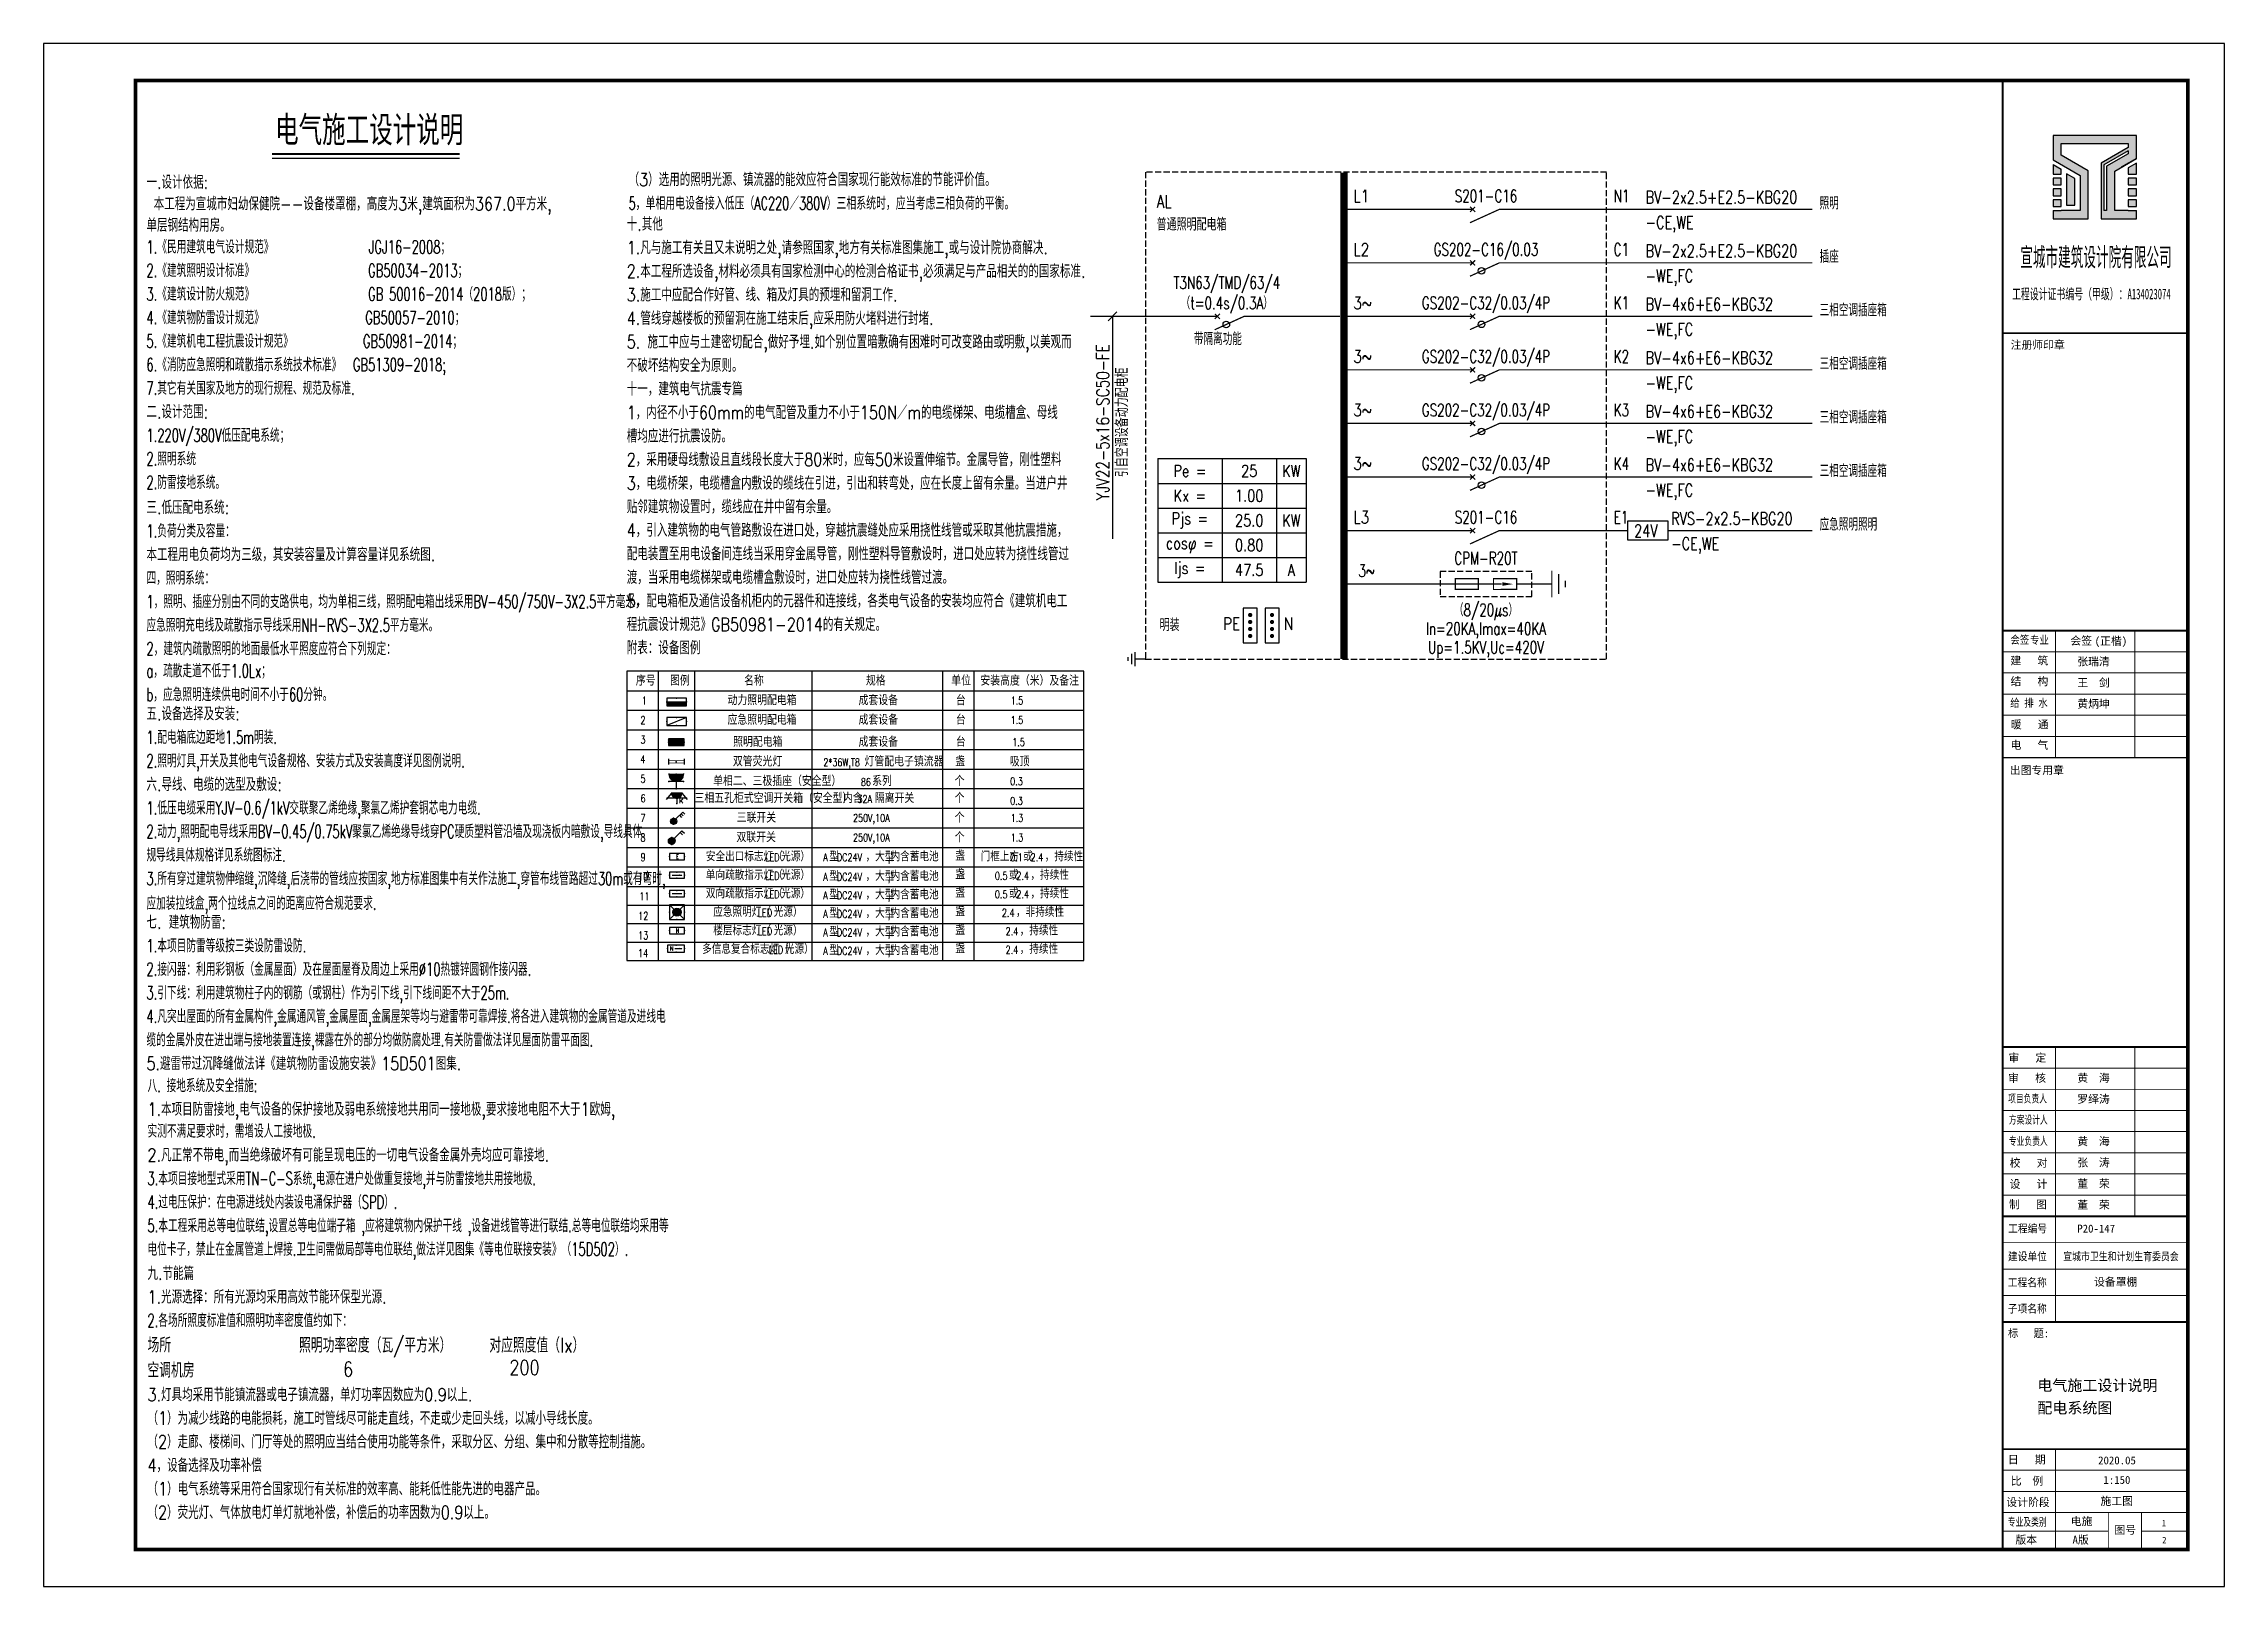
# Model space of a CAD drawing. Extents: x 696723 to 884653, y 341097 to 591307.
# Drawn here: x 750059 to 839159, y 444201 to 507201 of the extents above; entities that cross this region are included whole.
import ezdxf
from ezdxf.enums import TextEntityAlignment as Align

# ---------------------------------------------------------------- set-up
doc = ezdxf.new("R2010")
doc.units = 0
doc.header["$LTSCALE"] = 1000
doc.linetypes.add('DASH', pattern=[0.35, 0.25, -0.1])
doc.layers.get('0').update_dxf_attribs({"linetype": 'CONTINUOUS'})
for name, color, linetype in [('BZ_标准图框', 7, 'CONTINUOUS'), ('DOTLN', 2, 'CONTINUOUS'), ('E-BZ', 4, 'CONTINUOUS'), ('E-PT', 1, 'CONTINUOUS'), ('E-SB', 3, 'CONTINUOUS'), ('EQUIP-普通', 1, 'CONTINUOUS'), ('EQUIP-母线', 6, 'CONTINUOUS'), ('EQUIP-设备', 3, 'CONTINUOUS'), ('EQUIP_标注', 4, 'CONTINUOUS'), ('SIG_TEXT', 4, 'CONTINUOUS'), ('TEL_TEXT', 7, 'CONTINUOUS'), ('TK(图框线)', 45, 'CONTINUOUS')]:
    doc.layers.add(name, color=color, linetype=linetype)
doc.styles.add('-宋体', font='', dxfattribs={"width": 0.8})
doc.styles.add('_TCH_LABEL', font='COMPLEX', dxfattribs={"bigfont": 'GBCBIG'})
doc.styles.add('_TEL_ATTDEF', font='SIMPLEX', dxfattribs={"width": 0.8, "height": 3, "bigfont": 'HZTXT'})
doc.styles.add('_TEL_DIM', font='SIMPLEX', dxfattribs={"width": 0.8, "height": 3.5, "bigfont": 'HZTXT'})
doc.styles.add('HT', font='simhei.ttf')
doc.styles.get('-宋体').set_extended_font_data('SimSun')

msp = doc.modelspace()

# ---------------------------------------------------------------- texts
at = {"color": 0, "style": '_TEL_DIM', "width": 0.64}
for s, p in [('E', (775903.1, 473917.6)), ('N', (775900.6, 470893.6))]:
    msp.add_text(s, height=168, dxfattribs=at).set_placement(p)
at = {"layer": 'BZ_标准图框', "style": 'HT', "width": 0.5}
msp.add_text('宣城市建筑设计院有限公司', height=756, dxfattribs=at).set_placement((833911.4, 498109.2), align=Align.CENTER)
at = {"layer": 'BZ_标准图框', "style": 'HT'}
for s, height, width, p in [('工程设计证书编号（甲级）：A134023074', 432, 0.6, (830483.7, 496762.9)), ('会签', 324, 0.85, (830416.2, 482695.6)), ('专业', 324, 0.85, (831218.4, 482686.3)), ('给 排 水', 324, 0.85, (830411.3, 480113.6)), ('项目负责人', 324, 0.7, (830325, 463959.5)), ('方案设计人', 324, 0.7, (830353.9, 463092.5)), ('专业负责人', 324, 0.7, (830352.5, 462221.5)), ('工程编号', 324, 0.9, (830324.2, 458650.8)), ('建设单位', 324, 0.9, (830316.2, 457512.8)), ('工程名称', 324, 0.9, (830308.8, 456448)), ('子项名称', 324, 0.9, (830308.8, 455377.6)), ('标   题:', 324, 0.95, (830316.8, 454373.2)), ('专业及类别', 324, 0.7, (830307.1, 446670.3))]:
    msp.add_text(s, height=height, dxfattribs=dict(at, width=width)).set_placement(p)
for s, p in [('注册师印章', (830427.7, 494739.2)), ('会签', (832866.4, 482654.1)), ('(正楷)', (833860.9, 482644.1)), ('建   筑', (830416.3, 481844.7)), ('结   构', (830421.3, 480996.7)), ('暖   通', (830431, 479232.5)), ('电   气', (830420.4, 478396)), ('出图专用章', (830391.9, 477364.5)), ('审   定', (830337.9, 465624.2)), ('审   核', (830323.7, 464797.6)), ('校   对', (830387.2, 461332.1)), ('设   计', (830381.3, 460466.3)), ('制   图', (830356.5, 459635.6)), ('日   期', (830312.2, 449217.9)), ('比  例', (830433.3, 448343.2)), ('设计阶段', (830251.4, 447476.3)), ('图号', (834668.1, 446343.8)), ('版本 ', (830620.6, 445942.3))]:
    msp.add_text(s, height=324, dxfattribs=at).set_placement(p)
at = {"layer": 'E-BZ', "style": '_TEL_DIM'}
for s, height, width, p in [('AL ', 509.76, 0.8, (795534.1, 500500.2, 82.4)), ('L1', 509.76, 0.8, (803571.4, 500724.3, 0)), ('N1', 509.36, 0.7, (814208, 500724.1, 0)), ('BV-2x2.5+E2.5-KBG20', 512.794, 0.75, (815512.1, 500670.3, 0)), ('照明', 509.36, 0.7, (822620.6, 500433, 0)), ('普通照明配电箱', 509.76, 0.8, (795534.1, 499566.2, 82.4)), ('-CE,WE', 512.79, 0.75, (815512.1, 499644.3, 0)), ('L2', 509.76, 0.8, (803571.4, 498539.6, 0)), ('C1', 509.36, 0.7, (814208, 498541.1, 0)), ('BV-2x2.5+E2.5-KBG20', 512.794, 0.75, (815512.1, 498485.6, 0)), ('插座', 509.36, 0.7, (822620.6, 498248.3, 0)), ('-WE,FC', 512.79, 0.75, (815512.1, 497459.6, 0)), ('3~', 509.76, 0.8, (803571.4, 496354.9, 0)), ('K1', 509.36, 0.7, (814208, 496359.9, 0)), ('BV-4x6+E6-KBG32', 512.794, 0.75, (815512.1, 496304.4, 0)), ('三相空调插座箱', 509.36, 0.7, (822620.6, 496067.1, 0)), ('-WE,FC', 512.79, 0.75, (815512.1, 495278.4, 0)), ('3~', 509.76, 0.8, (803571.4, 494170.2, 0)), ('K2', 509.36, 0.7, (814208, 494171.7, 0)), ('BV-4x6+E6-KBG32', 512.794, 0.75, (815512.1, 494116.2, 0)), ('三相空调插座箱', 509.36, 0.7, (822620.6, 493878.9, 0)), ('-WE,FC', 512.79, 0.75, (815512.1, 493090.2, 0)), ('3~', 509.76, 0.8, (803571.4, 491985.5, 0)), ('K3', 509.36, 0.7, (814208, 491983.5, 0)), ('BV-4x6+E6-KBG32', 512.794, 0.75, (815512.1, 491928, 0)), ('三相空调插座箱', 509.36, 0.7, (822620.6, 491690.7, 0)), ('-WE,FC', 512.79, 0.75, (815512.1, 490902, 0)), ('3~', 509.76, 0.8, (803571.4, 489800.8, 0)), ('K4', 509.36, 0.7, (814208, 489795.3, 0)), ('BV-4x6+E6-KBG32', 512.794, 0.75, (815512.1, 489739.8, 0)), ('三相空调插座箱', 509.36, 0.7, (822620.6, 489502.5, 0)), ('-WE,FC', 512.79, 0.75, (815512.1, 488713.8, 0)), ('L3', 509.76, 0.8, (803571.4, 487605.6, 0)), ('E1', 509.36, 0.7, (814208, 487605.4, 0)), ('RVS-2x2.5-KBG20', 512.794, 0.75, (816555.9, 487551.6, 0)), ('应急照明照明', 509.36, 0.7, (822620.6, 487314.3, 0)), ('-CE,WE', 512.79, 0.75, (816555.9, 486525.6, 0)), ('3~', 509.36, 0.7, (803780.6, 485422.4, 0)), ('安全出口标志灯（', 378, 0.8, (777115.8, 473812.6)), ('LED', 321.3, 0.752941, (779535, 473812.6)), ('光源）', 378, 0.8, (780191.6, 473812.6)), ('A', 321.3, 0.752941, (781909, 473812.6)), ('型', 378, 0.8, (782162.4, 473812.6)), ('DC24V', 321.3, 0.752941, (782464.8, 473812.6)), ('，大型', 378, 0.8, (783639.9, 473812.6)), ('内含蓄电池', 378, 0.8, (784662.3, 473812.6)), ('门框上方', 378, 0.8, (788341.6, 473812.6)), ('0.1', 321.3, 0.752941, (789551.2, 473812.6)), ('或', 378, 0.8, (790081.1, 473812.6)), ('2.4', 321.3, 0.752941, (790383.5, 473812.6)), ('，持续性', 378, 0.8, (790959.5, 473812.6)), ('单向疏散指示灯（', 378, 0.8, (777115.8, 473056.6)), ('LED', 321.3, 0.752941, (779535, 473056.6)), ('光源）', 378, 0.8, (780191.6, 473056.6)), ('A', 321.3, 0.752941, (781909, 473013.1)), ('型', 378, 0.8, (782162.4, 473013.1)), ('DC24V', 321.3, 0.752941, (782464.8, 473013.1)), ('，大型', 378, 0.8, (783639.9, 473013.1)), (',', 321.3, 0.752941, (784547.1, 473812.6)), ('内含蓄电池', 378, 0.8, (784662.3, 473013.1)), ('0.5', 321.3, 0.752941, (788923.4, 473056.6)), ('或', 378, 0.8, (789499.4, 473056.6)), ('2.4', 321.3, 0.752941, (789801.8, 473056.6)), ('，持续性', 378, 0.8, (790377.8, 473056.6)), ('双向疏散指示灯（', 378, 0.8, (777115.8, 472300.6)), ('LED', 321.3, 0.752941, (779535, 472300.6)), ('光源）', 378, 0.8, (780191.6, 472300.6)), ('A', 321.3, 0.752941, (781909, 472257.1)), ('型', 378, 0.8, (782162.4, 472257.1)), ('DC24V', 321.3, 0.752941, (782464.8, 472257.1)), ('，大型', 378, 0.8, (783639.9, 472257.1)), (',', 321.3, 0.752941, (784547.1, 473013.1)), (',', 321.3, 0.752941, (784547.1, 472257.1)), ('内含蓄电池', 378, 0.8, (784662.3, 472257.1)), ('0.5', 321.3, 0.752941, (788923.4, 472300.6)), ('或', 378, 0.8, (789499.4, 472300.6)), ('2.4', 321.3, 0.752941, (789801.8, 472300.6)), ('，持续性', 378, 0.8, (790377.8, 472300.6)), ('应急照明灯（', 378, 0.8, (777418.2, 471544.6)), ('LED', 321.3, 0.752941, (779232.6, 471544.6)), ('光源）', 378, 0.8, (779889.2, 471544.6)), ('A', 321.3, 0.752941, (781909, 471501.1)), ('型', 378, 0.8, (782162.4, 471501.1)), ('DC24V', 321.3, 0.752941, (782464.8, 471501.1)), ('，大型', 378, 0.8, (783639.9, 471501.1)), (',', 321.3, 0.752941, (784547.1, 471501.1)), ('内含蓄电池', 378, 0.8, (784662.3, 471501.1)), ('2.4', 321.3, 0.752941, (789211.4, 471544.6)), ('，非持续性', 378, 0.8, (789787.4, 471544.6)), ('多信息复合标志灯（', 378, 0.8, (776964.6, 470032.6)), ('楼层标志灯（', 378, 0.8, (777418.2, 470788.6)), ('LED', 321.3, 0.752941, (779232.6, 470788.6)), ('光源）', 378, 0.8, (779889.2, 470788.6)), ('光源）', 378, 0.8, (780342.8, 470032.6)), ('A', 321.3, 0.752941, (781909, 470745.1)), ('型', 378, 0.8, (782162.4, 470745.1)), ('DC24V', 321.3, 0.752941, (782464.8, 470745.1)), ('，大型', 378, 0.8, (783639.9, 470745.1)), (',', 321.3, 0.752941, (784547.1, 470745.1)), ('内含蓄电池', 378, 0.8, (784662.3, 470745.1)), ('2.4', 321.3, 0.752941, (789362.6, 470788.6)), ('，持续性', 378, 0.8, (789938.6, 470788.6)), ('，持续性', 378, 0.8, (789938.6, 470032.6)), ('LED', 321.3, 0.752941, (779686.2, 470032.6)), ('A', 321.3, 0.752941, (781909, 469989.1)), ('型', 378, 0.8, (782162.4, 469989.1)), ('DC24V', 321.3, 0.752941, (782464.8, 469989.1)), ('，大型', 378, 0.8, (783639.9, 469989.1)), (',', 321.3, 0.752941, (784547.1, 469989.1)), ('内含蓄电池', 378, 0.8, (784662.3, 469989.1)), ('2.4', 321.3, 0.752941, (789362.6, 470032.6))]:
    msp.add_text(s, height=height, dxfattribs=dict(at, width=width)).set_placement(p)
for s, height, width, p in [('S201-C16', 509.36, 0.7, (808989.6, 500724.1, 0)), ('GS202-C16/0.03', 509.355, 0.7, (808989.6, 498539.4, 0)), ('T3N63/TMD/63/4', 509.763, 0.7, (798400.8, 497185.7, 82.4)), ('（t=0.4s/0.3A）', 509.763, 0.7, (798400.8, 496354.7, 82.4)), ('GS202-C32/0.03/4P', 509.355, 0.7, (808989.6, 496358.2, 0)), ('带隔离功能', 509.36, 0.7, (798036.3, 494890.2, 82.4)), ('GS202-C32/0.03/4P', 509.355, 0.7, (808989.6, 494170, 0)), ('GS202-C32/0.03/4P', 509.355, 0.7, (808989.6, 491981.8, 0)), ('GS202-C32/0.03/4P', 509.355, 0.7, (808989.6, 489793.6, 0)), ('S201-C16', 509.36, 0.7, (808989.6, 487605.4, 0)), ('CPM-R20T', 509.36, 0.7, (808989.6, 485931.8, 0)), ('（8/20μs）', 509.36, 0.7, (808989.6, 483821.6, 0)), ('明装', 509.76, 0.8, (796064.8, 483211.8, 56.8)), ('In=20KA,Imax=40KA', 509.355, 0.7, (808989.6, 483057.6, 0)), ('Up=1.5KV,Uc=420V', 509.355, 0.7, (808989.6, 482293.5, 0))]:
    msp.add_text(s, height=height, dxfattribs=dict(at, width=width)).set_placement(p, align=Align.CENTER)
at = {"layer": 'E-BZ', "style": '_TEL_DIM', "width": 0.8}
for s, p in [('YJV22-5x16-SC50-FE', (793333.4, 491737.8, 107.9)), ('引自空调设备动力配电柜', (794086.4, 491737.8, 107.9))]:
    msp.add_text(s, height=509.355, rotation=90, dxfattribs=at).set_placement(p, align=Align.MIDDLE)
at = {"layer": 'E-SB', "style": '_TEL_DIM', "width": 0.75}
msp.add_text('24V', height=512.79, dxfattribs=at).set_placement((815042.6, 487049.2, 0))
at = {"layer": 'E-SB', "style": '_TCH_LABEL', "flags": 9}
msp.add_attdef('A', (775922.5, 479354.7), '动力照明配电箱', height=0.0108, dxfattribs=at)
at = {"layer": 'EQUIP_标注', "style": '_TEL_DIM'}
for s, height, width, p in [('电气施工设计说明', 1202.09, 0.8, (759514.8, 503052.1)), ('序号', 373.08, 0.8, (774254.9, 480988.4)), ('图例', 373.08, 0.8, (775652.4, 480988.4)), ('名称', 373.08, 0.8, (778678.6, 480988.4)), ('规格', 373.08, 0.8, (783654.5, 480988.4)), ('单位', 373.08, 0.8, (787141.3, 480988.4)), ('安装高度（米）及备注', 373.08, 0.8, (788332.6, 480988.4)), ('1', 317.1, 0.752941, (774495.6, 480216.9)), ('动力照明配电箱', 373.08, 0.8, (778002.5, 480189)), ('成套设备', 373.08, 0.8, (783356, 480189)), ('台', 373.1, 0.8, (787330.5, 480189)), ('1.5', 317.12, 0.752941, (789575.2, 480216.9)), ('2', 318.8, 0.752941, (774444, 479416.7)), ('应急照明配电箱', 373.08, 0.8, (778002.5, 479389.5)), ('成套设备', 373.08, 0.8, (783356, 479389.5)), ('台', 373.1, 0.8, (787330.5, 479389.5)), ('1.5', 317.12, 0.752941, (789575.2, 479417.5)), ('3', 318.8, 0.752941, (774444, 478617.2)), ('照明配电箱', 373.08, 0.8, (778232.1, 478489)), ('成套设备', 373.08, 0.8, (783356, 478489)), ('台', 373.1, 0.8, (787330.5, 478489)), ('1.5', 317.12, 0.752941, (789635.4, 478517)), ('4', 318.8, 0.752941, (774438.3, 477817.7)), ('双管荧光灯', 373.08, 0.8, (778221.5, 477689.5)), ('2*36W,T8', 317.12, 0.752941, (781917.7, 477689.5)), ('灯管配电子镇流器', 373.08, 0.8, (783600.4, 477689.5)), ('盏', 373.1, 0.8, (787307, 477689.5)), ('吸顶', 373.08, 0.8, (789532.4, 477689.5)), ('5', 318.8, 0.752941, (774444, 477018.3)), ('单相二、三极插座（安全型）', 373.081, 0.8, (777413.5, 476890.1)), ('86', 317.12, 0.752941, (783454.1, 476890.1)), ('系列', 373.08, 0.8, (783908.9, 476890.1)), ('个', 373.1, 0.8, (787282.3, 476890.1)), ('0.3', 317.12, 0.752941, (789552.5, 476918)), ('6', 318.8, 0.752941, (774449.7, 476218.8)), ('三相五孔柜式空调开关箱（安全型）', 373.081, 0.8, (776654, 476191.7)), ('三联开关', 373.08, 0.8, (778374.2, 475392.2)), ('内含', 373.08, 0.8, (782715.6, 476191.7)), ('32A', 317.12, 0.752941, (783312.6, 476191.7)), ('隔离开关', 373.08, 0.8, (784017.5, 476191.7)), ('个', 373.1, 0.8, (787282.3, 476191.7)), ('个', 373.1, 0.8, (787282.3, 475392.2)), ('个', 373.1, 0.8, (787282.3, 475392.2)), ('0.3', 317.12, 0.752941, (789552.5, 476118.6)), ('7', 318.8, 0.752941, (774444, 475419.4)), ('8', 318.8, 0.752941, (774444, 474619.9)), ('双联开关', 373.08, 0.8, (778366, 474592.7)), ('250V,10A', 317.12, 0.752941, (783129.2, 475420.2)), ('250V,10A', 317.12, 0.752941, (783129.2, 474620.7)), ('个', 373.1, 0.8, (787282.3, 474592.7)), ('1.3', 317.12, 0.752941, (789575.2, 475420.2)), ('1.3', 317.12, 0.752941, (789575.2, 474620.7)), ('9', 318.8, 0.752941, (774449.7, 473820.4)), ('盏', 373.1, 0.8, (787307, 473836.7)), ('10', 318.76, 0.752941, (774352.6, 473021)), ('盏', 373.1, 0.8, (787307, 473080.7)), ('11', 318.76, 0.752941, (774404, 472221.5)), ('盏', 373.1, 0.8, (787307, 472324.7)), ('12', 318.76, 0.752941, (774352.6, 471422.1)), ('盏', 373.1, 0.8, (787307, 471568.7)), ('13', 318.76, 0.752941, (774352.6, 470622.6)), ('盏', 373.1, 0.8, (787307, 470812.7)), ('盏', 373.1, 0.8, (787307, 470056.7)), ('14', 318.76, 0.752941, (774346.8, 469901.3))]:
    msp.add_text(s, height=height, dxfattribs=dict(at, width=width)).set_placement(p)
at = {"layer": 'EQUIP_标注', "color": 4, "style": '_TEL_DIM', "width": 0.8}
for s, height, p in [('照明功率密度（瓦/平方米）', 601.047, (760495.4, 453746)), ('对应照度值（lx）', 601.05, (768271.6, 453746)), ('场所', 601.05, (754303.6, 453754.8)), ('空调机房', 601.05, (754303.6, 452726)), ('6', 601, (762294.9, 452769.4)), ('200', 601.05, (769087.5, 452837.4))]:
    msp.add_text(s, height=height, dxfattribs=at).set_placement(p)
at = {"layer": 'SIG_TEXT', "color": 4, "style": '_TEL_DIM'}
for s, height, width, p in [('一.设计依据:', 537.7, 0.8, (754260.9, 501272.9)), ('（3）选用的照明光源、镇流器的能效应符合国家现行能效标准的节能评价值。', 537.697, 0.8, (773960.4, 501380.1)), ('5，单相用电设备接入低压（AC220／380V）三相系统时，应当考虑三相负荷的平衡。', 525.748, 0.64, (773960.4, 500418.4)), ('十.其他', 537.7, 0.8, (773884.4, 499562.7)), ('1.《民用建筑电气设计规范》               JGJ16-2008；', 537.697, 0.64, (754260.9, 498629.5)), ('1.凡与施工有关且又未说明之处,请参照国家,地方有关标准图集施工,或与设计院协商解决.', 537.697, 0.8, (773884.4, 498601)), ('2.《建筑照明设计标准》                  GB50034-2013；', 537.697, 0.64, (754260.9, 497667.8)), ('2.本工程所选设备,材料必须具有国家检测中心的检测合格证书,必须满足与产品相关的的国家标准.', 537.697, 0.8, (773884.4, 497639.3)), ('3.《建筑设计防火规范》                  GB 50016-2014（2018版）；', 537.697, 0.64, (754260.9, 496706.1)), ('3.施工中应配合作好管、线、箱及灯具的预埋和留洞工作.', 537.697, 0.8, (773884.4, 496677.7)), ('4.《建筑物防雷设计规范》                GB50057-2010；', 537.697, 0.64, (754260.9, 495744.5)), ('4.管线穿越楼板的预留洞在施工结束后,应采用防火堵料进行封堵.', 537.697, 0.8, (773884.4, 495716)), ('5.《建筑机电工程抗震设计规范》           GB50981-2014；', 537.697, 0.64, (754260.9, 494782.8)), ('5. 施工中应与土建密切配合,做好予埋.如个别位置暗敷确有困难时可改变路由或明敷,以美观而 ', 537.697, 0.8, (773884.4, 494754.3)), ('6.《消防应急照明和疏散措示系统技术标准》  GB51309-2018;', 537.697, 0.64, (754260.9, 493821.1)), ('不破坏结构安全为原则。', 537.697, 0.8, (773884.4, 493792.6)), ('7.其它有关国家及地方的现行规程、规范及标准.', 537.697, 0.64, (754260.9, 492859.4)), ('十一，建筑电气抗震专篇', 537.697, 0.8, (773884.4, 492831)), ('二.设计范围:', 537.7, 0.8, (754260.9, 491897.8)), ('1，内径不小于60mm的电气配管及重力不小于150N／m的电缆梯架、电缆槽盒、母线', 537.697, 0.8, (773884.4, 491869.3)), ('1.220V/380V低压配电系统；', 537.697, 0.64, (754260.9, 490936.1)), ('槽均应进行抗震设防。 ', 537.697, 0.8, (773884.4, 490907.6)), ('2.照明系统 ', 537.7, 0.64, (754260.9, 489974.4)), ('2，采用硬母线敷设且直线段长度大于80米时，应每50米设置伸缩节。金属导管，刚性塑料', 537.697, 0.8, (773884.4, 489945.9)), ('2.防雷接地系统。', 537.7, 0.64, (754260.9, 489012.7)), ('3，电缆桥架，电缆槽盒内敷设的缆线在引进，引出和转弯处，应在长度上留有余量。当进户井', 537.697, 0.8, (773884.4, 488984.3)), ('三.低压配电系统:', 537.7, 0.8, (754260.9, 487993.3)), ('贴邻建筑物设置时，缆线应在井中留有余量。', 537.697, 0.8, (773884.4, 488022.6)), ('1.负荷分类及容量：', 537.7, 0.64, (754260.9, 487031.7)), ('4，引入建筑物的电气管路敷设在进口处，穿越抗震缝处应采用挠性线管或采取其他抗震措施，', 537.697, 0.8, (773884.4, 487060.9)), ('本工程用电负荷均为三级，其安装容量及计算容量详见系统图.', 537.697, 0.8, (754260.9, 486070)), ('配电装置至用电设备间连线当采用穿金属导管，刚性塑料导管敷设时，进口处应转为挠性线管过', 537.697, 0.8, (773884.4, 486099.2)), ('四，照明系统：', 537.7, 0.64, (754260.9, 485108.3)), ('渡，当采用电缆梯架或电缆槽盒敷设时，进口处应转为挠性线管过渡。 ', 537.697, 0.8, (773884.4, 485137.6)), ('1，照明、插座分别由不同的支路供电，均为单相三线，照明配电箱出线采用BV-450/750V-3X2.5平方毫米，', 537.697, 0.64, (754260.9, 484146.6)), ('5，配电箱柜及通信设备机柜内的元器件和连接线，各类电气设备的安装均应符合《建筑机电工', 537.697, 0.8, (773884.4, 484175.9)), ('程抗震设计规范》GB50981-2014的有关规定。', 537.697, 0.8, (773884.4, 483214.2)), ('应急照明充电线及疏散指示导线采用NH-RVS-3X2.5平方毫米。', 537.697, 0.64, (754260.9, 483185)), ('2，建筑内疏散照明的地面最低水平照度应符合下列规定： ', 537.697, 0.64, (754260.9, 482223.3)), ('附表：设备图例', 537.7, 0.8, (773885.5, 482261.2)), ('a，疏散走道不低于1.0Lx；', 537.697, 0.64, (754260.9, 481319.8)), ('b，应急照明连续供电时间不小于60分钟。', 537.697, 0.64, (754260.9, 480350.9)), ('五.设备选择及安装:', 537.7, 0.8, (754260.9, 479567)), ('1.配电箱底边距地1.5m明装.', 537.697, 0.64, (754260.9, 478605.4)), ('2.照明灯具,开关及其他电气设备规格、安装方式及安装高度详见图例说明.', 537.697, 0.64, (754260.9, 477643.7)), ('六.导线、电缆的选型及敷设:', 537.697, 0.8, (754260.9, 476682)), ('1.低压电缆采用YJV-0.6/1kV交联聚乙烯绝缘,聚氯乙烯护套铜芯电力电缆.', 537.697, 0.64, (754260.9, 475720.3)), ('2.动力,照明配电导线采用BV-0.45/0.75kV聚氯乙烯绝缘导线穿PC硬质塑料管沿墙及现浇板内暗敷设,导线具体', 537.697, 0.64, (754260.9, 474758.7)), ('规导线具体规格详见系统图标注.', 537.697, 0.64, (754260.9, 473797)), ('3.所有穿过建筑物伸缩缝,沉降缝,后浇带的管线应按国家,地方标准图集中有关作法施工,穿管布线管路超过30m或有弯时,', 537.697, 0.64, (754260.9, 472835.3)), ('应加装拉线盒,两个拉线点之间的距离应符合规范要求.', 537.697, 0.64, (754260.9, 471827.2)), ('七. 建筑物防雷:', 537.7, 0.8, (754260.9, 471054.8)), ('1.本项目防雷等级按三类设防雷设防.', 537.697, 0.64, (754260.9, 470093.2)), ('2.接闪器：利用彩钢板（金属屋面）及在屋面屋脊及周边上采用%%C10热镀锌圆钢作接闪器.', 537.697, 0.64, (754260.9, 469131.5)), ('3.引下线：利用建筑物柱子内的钢筋（或钢柱）作为引下线,引下线间距不大于25m.', 537.697, 0.64, (754260.9, 468169.8)), ('4.凡突出屋面的所有金属构件,金属通风管,金属屋面,金属屋架等均与避雷带可靠焊接.将各进入建筑物的金属管道及进线电', 537.697, 0.64, (754260.9, 467208.1)), ('缆的金属外皮在进出端与接地装置连接,裸露在外的部分均做防腐处理.有关防雷做法详见屋面防雷平面图.', 537.697, 0.64, (754260.9, 466246.5)), ('5.避雷带过沉降缝做法详《建筑物防雷设施安装》15D501图集.', 537.697, 0.8, (754260.9, 465284.8)), ('八. 接地系统及安全措施:', 537.697, 0.64, (754303.6, 464380.9)), ('1.本项目防雷接地,电气设备的保护接地及弱电系统接地共用同一接地极,要求接地电阻不大于1欧姆,', 537.697, 0.8, (754303.6, 463419.2)), ('实测不满足要求时，需增设人工接地极.', 537.697, 0.64, (754303.6, 462522.1)), ('2.凡正常不带电,而当绝缘破坏有可能呈现电压的一切电气设备金属外壳均应可靠接地.', 537.697, 0.8, (754303.6, 461547.5)), ('3.本项目接地型式采用TN-C-S系统,电源在进户处做重复接地,并与防雷接地共用接地极.', 537.697, 0.64, (754303.6, 460585.8)), ('4.过电压保护：在电源进线处内装设电涌保护器（SPD）.', 537.697, 0.64, (754303.6, 459624.1)), ('5.本工程采用总等电位联结,设置总等电位端子箱 ,应将建筑物内保护干线 ,设备进线管等进行联结.总等电位联结均采用等', 537.697, 0.64, (754303.6, 458662.4)), ('电位卡子，禁止在金属管道上焊接.卫生间需做局部等电位联结,做法详见图集《等电位联接安装》（15D502）.', 537.697, 0.64, (754303.6, 457700.8)), ('九.节能篇', 537.7, 0.8, (754303.6, 456713.5)), ('1.光源选择：所有光源均采用高效节能环保型光源.', 537.697, 0.8, (754303.6, 455751.9)), ('2.各场所照度标准值和照明功率密度值约如下：', 537.697, 0.64, (754303.6, 454790.2)), ('3.灯具均采用节能镇流器或电子镇流器，单灯功率因数应为0.9以上.', 537.697, 0.8, (754303.6, 451759.9)), ('（1）为减少线路的电能损耗，施工时管线尽可能走直线，不走或少走回头线，以减小导线长度。', 537.697, 0.8, (754303.6, 450798.2)), ('（2）走廊、楼梯间、门厅等处的照明应当结合使用功能等条件，采取分区、分组、集中和分散等控制措施。', 537.697, 0.8, (754303.6, 449836.6)), ('4，设备选择及功率补偿', 537.697, 0.8, (754303.6, 448874.9)), ('（1）电气系统等采用符合国家现行有关标准的效率高、能耗低性能先进的电器产品。', 537.697, 0.8, (754303.6, 447913.2)), ('（2）荧光灯、气体放电灯单灯就地补偿，补偿后的功率因数为0.9以上。', 537.697, 0.8, (754303.6, 446951.5))]:
    msp.add_text(s, height=height, dxfattribs=dict(at, width=width)).set_placement(p)
at = {"layer": 'SIG_TEXT', "style": '_TEL_DIM', "width": 0.8}
for s, height, p in [(' 本工程为宣城市妇幼保健院--设备楼罩棚，高度为3米,建筑面积为367.0平方米,', 537.697, (754260.9, 500391.8)), ('单层钢结构用房。', 537.7, (754260.9, 499517.8))]:
    msp.add_text(s, height=height, dxfattribs=at).set_placement(p)
at = {"layer": 'TK(图框线)', "style": 'HT'}
for s, height, p in [('张瑞清', 324, (833149.7, 481805.4)), ('王  剑', 324, (833149.7, 480941.4)), ('黄炳坤', 324, (833149.7, 480077.4)), ('黄  海', 324, (833149.7, 464801.4)), ('罗绎涛', 324, (833149.7, 463937.4)), ('黄  海', 324, (833149.7, 462209.4)), ('张  涛', 324, (833149.7, 461345.4)), ('董  荣', 324, (833149.7, 460481.4)), ('董  荣', 324, (833149.7, 459617.4)), ('P20-147', 324, (833149.7, 458649)), ('设备罩棚', 324, (833832.6, 456475)), ('电气施工设计说明', 450, (831514.3, 452184)), ('配电系统图', 450, (831514.3, 451264.9)), ('2020.05', 324, (834000.1, 449182.9)), ('1:150', 324, (834216.9, 448384.3)), ('施工图', 324, (834099.3, 447523.6)), ('电施', 324, (832883.4, 446697.6)), ('A版', 324, (832954.7, 445941.4))]:
    msp.add_text(s, height=height, dxfattribs=at).set_placement(p)
at = {"layer": 'TK(图框线)', "style": 'HT', "width": 0.8}
msp.add_text('宣城市卫生和计划生育委员会', height=324, dxfattribs=at).set_placement((832573.8, 457514.1))
at = {"layer": 'TK(图框线)', "style": '-宋体'}
for s, height, p in [('1', 259.2, (836686.3, 446653.7)), ('2', 270, (836705.5, 445955.9))]:
    msp.add_text(s, height=height, dxfattribs=at).set_placement(p, align=Align.CENTER)

# ---------------------------------------------------------------- blocks, each defined once
blk = doc.blocks.new('*X67')
at = {"color": 0}
for p, q in [((-250, 33), (-83, 200)), ((-250, 68), (-118, 200)), ((-250, 104), (-154, 200)), ((-250, 139), (-189, 200)), ((-250, 174), (-224, 200)), ((-247, 0), (-47, 200)), ((-212, 0), (-12, 200)), ((-177, 0), (23, 200)), ((-141, 0), (59, 200)), ((-106, 0), (94, 200)), ((-71, 0), (129, 200)), ((-35, 0), (165, 200)), ((0, 0), (200, 200)), ((35, 0), (235, 200)), ((71, 0), (250, 179)), ((106, 0), (250, 144)), ((141, 0), (250, 109)), ((177, 0), (250, 73)), ((212, 0), (250, 38)), ((247, 0), (250, 3))]:
    blk.add_line(p, q, dxfattribs=at)
blk = doc.blocks.new('$equip$00001421')
for p, q in [((0.75, 0.6), (-0.75, 0.6)), ((-0.75, 0.6), (-0.75, 0)), ((-0.75, 0), (0.75, 0)), ((0.75, 0), (0.75, 0.6))]:
    blk.add_line(p, q)
at = {"const_width": 0.6}
blk.add_lwpolyline([(-0.75, 0.3), (0.75, 0.3)], dxfattribs=at)
for p in [(-0.75, 0.3), (0, 0.6), (0, 0), (0.75, 0.3)]:
    blk.add_point(p)
at = {"xscale": 0.00300000000061118, "yscale": 0.00300000000061118, "zscale": 0.003}
blk.add_blockref('*X67', (0, 0), dxfattribs=at)
at = {"style": '_TCH_LABEL', "flags": 9}
blk.add_attdef('A', (0, 0), '', height=0.00002, dxfattribs=at)
blk = doc.blocks.new('$equip_U$00000165(3O3MRLI7OQ0YE7B)')
for p, q in [((-1.2, 0.42), (-1.2, -0.42)), ((1.2, 0.42), (1.2, -0.42))]:
    blk.add_line(p, q)
at = {"const_width": 0.1}
for points in [[(-1.2, 0.17), (1.2, 0.17)], [(-1.2, -0.17), (1.2, -0.17)]]:
    blk.add_lwpolyline(points, dxfattribs=at)
blk.add_point((0, 0))
at = {"color": 7, "style": '_TEL_DIM', "flags": 1}
blk.add_attdef('A', text='', height=0.000025, dxfattribs=at).set_placement((0, 0), align=Align.MIDDLE_CENTER)
blk = doc.blocks.new('$equip$00001963')
for p, q in [((0.15, 0.36), (0.62, 0.83)), ((0.51, 0.72), (0.65, 0.58)), ((0.62, 0.83), (0.77, 0.69))]:
    blk.add_line(p, q)
blk.add_circle((0, 0.21), 0.208)
for p in [(-0.21, 0.21), (0, 0.42), (0, 0), (0.21, 0.21)]:
    blk.add_point(p)
for points in [[(-0.18, 0.31), (0.18, 0.31), (-0.21, 0.21), (0.21, 0.21)], [(-0.18, 0.1), (0.18, 0.1), (-0.21, 0.21), (0.21, 0.21)], [(-0.1, 0.39), (0.1, 0.39), (-0.18, 0.31), (0.18, 0.31)], [(-0.1, 0.03), (0.1, 0.03), (-0.18, 0.1), (0.18, 0.1)], [(0, 0.42), (0, 0.42), (-0.1, 0.39), (0.1, 0.39)], [(0, 0), (0, 0), (-0.1, 0.03), (0.1, 0.03)]]:
    blk.add_solid(points)
at = {"layer": 'TEL_TEXT', "style": '_TEL_DIM', "flags": 1}
blk.add_attdef('A', text='', height=0.00002, dxfattribs=at).set_placement((0, 0), align=Align.MIDDLE_CENTER)
blk = doc.blocks.new('$equip_U$00000172(k082)')
for p, q in [((0.72, 0.6), (-0.72, 0.6)), ((-0.72, 0.6), (-0.72, 0)), ((-0.72, 0), (0.72, 0)), ((0.72, 0), (0.72, 0.6))]:
    blk.add_line(p, q)
for p in [(-0.72, 0.3), (0, 0.6), (0, 0), (0.72, 0.3)]:
    blk.add_point(p)
at = {"color": 7, "style": '_TEL_DIM'}
blk.add_attdef('$TEXT$', text='', height=0.4, dxfattribs=at).set_placement((0, 0.3), align=Align.MIDDLE_CENTER)
at = {"color": 7, "flags": 1}
blk.add_attdef('A', text='', height=0.000025, dxfattribs=at).set_placement((0, 0), align=Align.MIDDLE_CENTER)
blk = doc.blocks.new('$equip$00001687')
for p, q in [((0.72, 0.6), (-0.72, 0.6)), ((-0.72, 0.6), (-0.72, 0)), ((-0.72, 0), (0.72, 0)), ((0.72, 0), (0.72, 0.6))]:
    blk.add_line(p, q)
at = {"color": 7}
blk.add_line((-0.48, 0.3), (0.48, 0.3), dxfattribs=at)
for p in [(-0.72, 0.3), (0, 0.6), (0, 0), (0.72, 0.3)]:
    blk.add_point(p)
blk.add_solid([(0.24, 0.23), (0.53, 0.3), (0.24, 0.37)])
at = {"layer": 'TEL_TEXT', "style": '_TEL_DIM', "flags": 1}
blk.add_attdef('A', text='', height=0.00002, dxfattribs=at).set_placement((0, 0), align=Align.MIDDLE_CENTER)
blk = doc.blocks.new('$equip$00001685')
for p, q in [((0.72, 0.6), (-0.72, 0.6)), ((-0.72, 0.6), (-0.72, 0)), ((-0.72, 0), (0.72, 0)), ((0.72, 0), (0.72, 0.6))]:
    blk.add_line(p, q)
at = {"color": 7}
blk.add_line((-0.48, 0.3), (0.48, 0.3), dxfattribs=at)
for p in [(-0.72, 0.3), (0, 0.6), (0, 0), (0.72, 0.3)]:
    blk.add_point(p)
for points in [[(-0.24, 0.23), (-0.53, 0.3), (-0.24, 0.37)], [(0.24, 0.23), (0.53, 0.3), (0.24, 0.37)]]:
    blk.add_solid(points)
at = {"layer": 'TEL_TEXT', "style": '_TEL_DIM', "flags": 1}
blk.add_attdef('A', text='', height=0.00002, dxfattribs=at).set_placement((0, 0), align=Align.MIDDLE_CENTER)
blk = doc.blocks.new('$equip_U$00000265(k082)')
for p, q in [((-0.43, 0.07), (0.43, 0.93)), ((-0.43, 0.93), (0.43, 0.07))]:
    blk.add_line(p, q)
blk.add_lwpolyline([(-0.5, 1), (-0.5, 0), (0.5, 0), (0.5, 1)], close=True)
blk.add_circle((0, 0.5), 0.275)
for p in [(-0.5, 0.5), (0, 1), (0, 0), (0.5, 0.5)]:
    blk.add_point(p)
for points in [[(-0.24, 0.64), (0.24, 0.64), (-0.27, 0.5), (0.27, 0.5)], [(-0.24, 0.36), (0.24, 0.36), (-0.27, 0.5), (0.27, 0.5)], [(-0.14, 0.74), (0.14, 0.74), (-0.24, 0.64), (0.24, 0.64)], [(-0.14, 0.26), (0.14, 0.26), (-0.24, 0.36), (0.24, 0.36)], [(0, 0.77), (0, 0.77), (-0.14, 0.74), (0.14, 0.74)], [(0, 0.23), (0, 0.23), (-0.14, 0.26), (0.14, 0.26)]]:
    blk.add_solid(points)
at = {"color": 7, "style": '_TEL_DIM', "flags": 1}
blk.add_attdef('A', text='', height=0.000025, dxfattribs=at).set_placement((0, 0), align=Align.MIDDLE_CENTER)
blk = doc.blocks.new('$equip_U$00000524(andy)')
for p, q in [((-0.72, 0.6), (-0.72, 0)), ((0.72, 0.6), (-0.72, 0.6)), ((-0.72, 0), (0.72, 0)), ((0.72, 0), (0.72, 0.6))]:
    blk.add_line(p, q)
for p in [(-0.72, 0.3), (0, 0.6), (0, 0), (0.72, 0.3)]:
    blk.add_point(p)
at = {"color": 7, "style": '_TEL_DIM'}
blk.add_attdef('$TEXT$', text='', height=0.4, dxfattribs=at).set_placement((0, 0.3), align=Align.MIDDLE_CENTER)
at = {"color": 7, "style": '_TEL_DIM', "flags": 1}
blk.add_attdef('A', text='', height=0.000025, dxfattribs=at).set_placement((0, 0), align=Align.MIDDLE_CENTER)
blk = doc.blocks.new('*X69')
at = {"color": 0}
for p, q in [((-250, 33), (-183, 100)), ((-250, 68), (-218, 100)), ((-247, 0), (-147, 100)), ((-212, 0), (-112, 100)), ((-177, 0), (-77, 100)), ((-141, 0), (-41, 100)), ((-106, 0), (-6, 100)), ((-71, 0), (29, 100)), ((-35, 0), (65, 100)), ((0, 0), (100, 100)), ((35, 0), (135, 100)), ((71, 0), (171, 100)), ((106, 0), (206, 100)), ((141, 0), (241, 100)), ((177, 0), (250, 73)), ((212, 0), (250, 38)), ((247, 0), (250, 3))]:
    blk.add_line(p, q, dxfattribs=at)
blk = doc.blocks.new('$equip$00001414')
for p, q in [((0.75, 0.6), (-0.75, 0.6)), ((-0.75, 0.6), (-0.75, 0)), ((-0.75, 0.3), (0.75, 0.3)), ((-0.75, 0), (0.75, 0)), ((0.75, 0), (0.75, 0.6))]:
    blk.add_line(p, q)
at = {"const_width": 0.3}
blk.add_lwpolyline([(-0.75, 0.15), (0.75, 0.15)], dxfattribs=at)
for p in [(-0.75, 0.3), (0, 0.6), (0, 0), (0.75, 0.3)]:
    blk.add_point(p)
at = {"xscale": 0.00300000000061118, "yscale": 0.00300000000061118, "zscale": 0.003}
blk.add_blockref('*X69', (0, 0), dxfattribs=at)
at = {"style": '_TCH_LABEL', "flags": 9}
blk.add_attdef('A', (0, 0), '', height=0.00002, dxfattribs=at)
blk = doc.blocks.new('$equip_U$00000540(PC-20180606UGRM)')
for p, q in [((-0.5, 1.05), (-0.5, 1)), ((-0.5, 1), (0.5, 1)), ((0.5, 0.5), (-0.5, 0.5)), ((0, 0.5), (0, 0)), ((0.5, 1.05), (0.5, 1))]:
    blk.add_line(p, q)
blk.add_arc((0, 1), 0.5, 180, 0)
for p in [(-0.5, 0.5), (0, 1), (0, 0), (0.5, 0.5)]:
    blk.add_point(p)
for points in [[(0.43, 0.75), (-0.43, 0.75), (0.5, 1), (-0.5, 1)], [(0.25, 0.57), (-0.25, 0.57), (0.43, 0.75), (-0.43, 0.75)], [(0, 0.5), (0, 0.5), (0.25, 0.57), (-0.25, 0.57)]]:
    blk.add_solid(points)
at = {"color": 7, "style": '_TEL_DIM', "flags": 1}
blk.add_attdef('A', text='', height=0.000025, dxfattribs=at).set_placement((0, 0), align=Align.MIDDLE_CENTER)
blk = doc.blocks.new('$equip_U$00000578(PC-20180606UGRM)')
for p, q in [((0.72, 0.6), (-0.72, 0.6)), ((-0.72, 0.6), (-0.72, 0)), ((-0.72, 0), (0.72, 0)), ((0.72, 0), (0.72, 0.6))]:
    blk.add_line(p, q)
at = {"color": 7}
blk.add_line((-0.1, 0.3), (0.48, 0.3), dxfattribs=at)
for p in [(-0.72, 0.3), (0, 0.6), (0, 0), (0.72, 0.3)]:
    blk.add_point(p)
blk.add_solid([(0.24, 0.23), (0.53, 0.3), (0.24, 0.37)])
at = {"color": 7, "style": '_TEL_DIM'}
blk.add_attdef('$TEXT$', text='', height=0.35, dxfattribs=at).set_placement((-0.38, 0.3), align=Align.MIDDLE_CENTER)
at = {"color": 7, "style": '_TEL_DIM', "flags": 1}
blk.add_attdef('A', text='', height=0.000025, dxfattribs=at).set_placement((0, 0), align=Align.MIDDLE_CENTER)
blk = doc.blocks.new('$equip_U$00000097(DESKTOP-MDJN9SN)')
for p, q in [((-0.36, 0.71), (-0.72, 0.28)), ((0.66, 0.36), (-0.66, 0.36)), ((-0.36, 0.75), (-0.36, 0.71)), ((0.36, 0.71), (-0.36, 0.71)), ((0, 0.36), (0, 0)), ((0.36, 0.75), (0.36, 0.71)), ((0.36, 0.71), (0.72, 0.28))]:
    blk.add_line(p, q)
blk.add_arc((0, 0.71), 0.357, 180, 0)
for p in [(-0.66, 0.36), (0, 0.71), (0, 0), (0.66, 0.36)]:
    blk.add_point(p)
for points in [[(0.31, 0.54), (-0.31, 0.54), (0.36, 0.71), (-0.36, 0.71)], [(0.18, 0.4), (-0.18, 0.4), (0.31, 0.54), (-0.31, 0.54)], [(0, 0.36), (0, 0.36), (0.18, 0.4), (-0.18, 0.4)]]:
    blk.add_solid(points)
at = {"color": 7, "style": '_TEL_DIM'}
blk.add_attdef('$TEXT$', text='', height=0.312, dxfattribs=at).set_placement((0.31, 0.17), align=Align.MIDDLE_CENTER)
at = {"color": 7, "style": '_TEL_DIM', "flags": 1}
for tag in ['A', 'REMARK']:
    blk.add_attdef(tag, text='', height=0.000025, dxfattribs=at).set_placement((0, 0), align=Align.MIDDLE_CENTER)
blk = doc.blocks.new('$equip$00001964')
for p, q in [((0.15, 0.36), (0.62, 0.83)), ((0.4, 0.61), (0.54, 0.47)), ((0.51, 0.72), (0.65, 0.58)), ((0.62, 0.83), (0.77, 0.69))]:
    blk.add_line(p, q)
blk.add_circle((0, 0.21), 0.208)
for p in [(-0.21, 0.21), (0, 0.42), (0, 0), (0.21, 0.21)]:
    blk.add_point(p)
for points in [[(-0.18, 0.31), (0.18, 0.31), (-0.21, 0.21), (0.21, 0.21)], [(-0.18, 0.1), (0.18, 0.1), (-0.21, 0.21), (0.21, 0.21)], [(-0.1, 0.39), (0.1, 0.39), (-0.18, 0.31), (0.18, 0.31)], [(-0.1, 0.03), (0.1, 0.03), (-0.18, 0.1), (0.18, 0.1)], [(0, 0.42), (0, 0.42), (-0.1, 0.39), (0.1, 0.39)], [(0, 0), (0, 0), (-0.1, 0.03), (0.1, 0.03)]]:
    blk.add_solid(points)
at = {"layer": 'TEL_TEXT', "style": '_TEL_DIM', "flags": 1}
blk.add_attdef('A', text='', height=0.00002, dxfattribs=at).set_placement((0, 0), align=Align.MIDDLE_CENTER)
blk = doc.blocks.new('*T89')
at = {"layer": 'E-BZ', "color": 0, "linetype": 'ByBlock', "lineweight": -2}
for p, q in [((0, 0), (6064, 0)), ((0, 0), (0, -5053)), ((2627, 0), (2627, -5053)), ((4851, 0), (4851, -5053)), ((6064, 0), (6064, -5053)), ((0, -1011), (6064, -1011)), ((0, -2022), (6064, -2022)), ((0, -3032), (6064, -3032)), ((0, -4042), (6064, -4042)), ((0, -5053), (6064, -5053))]:
    blk.add_line(p, q, dxfattribs=at)
at = {"layer": 'E-BZ', "color": 130, "char_height": 485.1, "attachment_point": 5, "style": '_TEL_DIM'}
for s, insert, width in [('{\\C256;Pe =}', (1314, -505), 2625.47), ('{\\C256;25', (3739, -505), 2221.44), ('{\\C256;Kx =}', (1314, -1516), 2625.47), ('{\\C256;1.00', (3739, -1516), 2221.44), ('{\\C256;Pjs =}', (1314, -2527), 2625.47), ('{\\C5;25.0}', (3739, -2527), 2221.44), ('{\\C256;cos\\Fsimplex,@00hztxt|c161;φ \\Fsimplex,@00hztxt|c134;=}', (1314, -3537), 2625.47), ('{\\C256;Ijs =}', (1314, -4548), 2625.47), ('{\\C5;47.5', (3739, -4548), 2221.44)]:
    blk.add_mtext(s, dxfattribs=dict(at, insert=insert, width=width))
at = {"layer": 'E-BZ', "color": 0, "char_height": 485.1, "attachment_point": 5, "style": '_TEL_DIM'}
for s, insert, width in [('{\\C256;KW}', (5457, -505), 1211.02), ('{\\C256;KW}', (5457, -2527), 1211.02), ('{\\C256;0.80', (3739, -3537), 2221.44), ('{\\C256;A}', (5457, -4548), 1211.02)]:
    blk.add_mtext(s, dxfattribs=dict(at, insert=insert, width=width))
at = {"layer": 'E-BZ', "color": 0, "char_height": 2.47, "width": 1211.02, "attachment_point": 5}
for insert in [(5457, -1516), (5457, -3537)]:
    blk.add_mtext('{\\fￋￎￌ￥|b0|i0|c134;\\C7;', dxfattribs=dict(at, insert=insert))
blk = doc.blocks.new('$element$00000497')
at = {"const_width": 0.0233}
for points in [[(0, 0), (0, -0.25)], [(0, -1), (0, -0.75), (-0.25, -0.2)], [(-0.047, -0.297), (0.047, -0.203)], [(-0.047, -0.203), (0.047, -0.297)]]:
    blk.add_lwpolyline(points, dxfattribs=at)
at = {"flags": 9}
blk.add_attdef('S', (0, 0), '', height=0.00000667, dxfattribs=at)
blk = doc.blocks.new('$element$00000595')
at = {"const_width": 0.0233}
for points in [[(0, 0), (0, -0.25)], [(-0.25, -0.2), (0, -0.75), (0, -1)], [(-0.047, -0.203), (0.047, -0.297)], [(0.047, -0.203), (-0.047, -0.297)]]:
    blk.add_lwpolyline(points, dxfattribs=at)
blk.add_circle((-0.151, -0.417), 0.0615)
at = {"flags": 9}
blk.add_attdef('S', (0, 0), '', height=0.00000667, dxfattribs=at)
blk = doc.blocks.new('$equip$00001310')
for points in [[(0, 0), (0, -0.375)], [(-0.25, -0.375), (0.25, -0.375)], [(-0.188, -0.5), (0.188, -0.5)], [(-0.062, -0.625), (0.062, -0.625)]]:
    blk.add_lwpolyline(points)
blk.add_point((0, 0))
at = {"flags": 9}
blk.add_attdef('A', (0, 0), '', height=0.00002, dxfattribs=at)
blk = doc.blocks.new('JDDZ')
for p, q in [((217233, 275098), (217233, 274098)), ((217633, 275098), (217233, 275098)), ((217633, 274098), (217633, 275098)), ((217859, 275098), (217859, 274098)), ((218259, 275098), (217859, 275098)), ((218259, 274098), (218259, 275098)), ((217233, 274098), (217633, 274098)), ((217859, 274098), (218259, 274098))]:
    blk.add_line(p, q)
at = {"const_width": 60}
for points in [[(217403, 274898, 1), (217463, 274898, 1)], [(218029, 274898, 1), (218089, 274898, 1)], [(217403, 274698, 1), (217463, 274698, 1)], [(217403, 274498, 1), (217463, 274498, 1)], [(217403, 274298, 1), (217463, 274298, 1)], [(218029, 274698, 1), (218089, 274698, 1)], [(218029, 274498, 1), (218089, 274498, 1)], [(218029, 274298, 1), (218089, 274298, 1)]]:
    blk.add_lwpolyline(points, format="xyb", close=True, dxfattribs=at)
at = {"style": '_TEL_DIM', "width": 0.8}
for s, p in [('PE', (216662, 274473)), ('N', (218398, 274473))]:
    blk.add_text(s, height=350, dxfattribs=at).set_placement(p)
blk = doc.blocks.new('$element$00000582')
at = {"const_width": 0.0233}
for points in [[(0, 0), (0, -1)], [(-0.1, -0.283), (0.1, -0.283), (0.1, -0.717), (-0.1, -0.717), (-0.1, -0.283)]]:
    blk.add_lwpolyline(points, dxfattribs=at)
at = {"flags": 9}
blk.add_attdef('S', (0, 0), '', height=0.00000667, dxfattribs=at)
blk = doc.blocks.new('$element$00000532')
at = {"const_width": 0.0233}
for points in [[(0, 0), (0, -0.283)], [(-0.1, -0.283), (0.1, -0.283), (0.1, -0.717), (-0.1, -0.717), (-0.1, -0.283)], [(0, -1), (0, -0.567)]]:
    blk.add_lwpolyline(points, dxfattribs=at)
for points in [[(-0.033, -0.55), (0.033, -0.55), (0, -0.35), (0.033, -0.55)], [(0.033, -0.55), (0, -0.35), (-0.033, -0.55), (0.033, -0.55)], [(0, -0.367), (-0.033, -0.567), (0.033, -0.567), (0, -0.367)]]:
    blk.add_solid(points)
at = {"flags": 9}
blk.add_attdef('S', (0, 0), '', height=0.00000667, dxfattribs=at)
blk = doc.blocks.new('$element$00000638')
at = {"const_width": 0.0233}
for points in [[(0, 0), (0, -0.375)], [(-0.25, -0.375), (0.25, -0.375)], [(-0.188, -0.5), (0.187, -0.5)], [(-0.063, -0.625), (0.062, -0.625)]]:
    blk.add_lwpolyline(points, dxfattribs=at)
at = {"flags": 9}
blk.add_attdef('S', (0, 0), '', height=0.00000667, dxfattribs=at)

# ---------------------------------------------------------------- hatches: boundary and pattern name
h = msp.add_hatch(color=1)
h.paths.add_polyline_path([(835562.8, 503454.9), (832159.5, 503454.9), (832159.5, 502455), (833265.4, 501816.5), (833265.4, 500383.4), (832491.3, 500383.4), (832159.5, 500383.4), (832159.5, 500051.6), (833597.2, 500051.6), (833597.2, 502008.1), (832491.3, 502646.6), (832491.3, 503123.1), (835231, 503123.1), (835231, 502957.3), (834125.1, 502318.8), (834125.1, 500051.6), (835562.8, 500051.6), (835562.8, 500383.4), (835231, 500383.4), (834678.1, 500383.4), (834678.1, 501999.5), (835562.8, 502510.3)])
h.paths.add_polyline_path([(835231, 502701.9), (834346.3, 502191.1), (834346.3, 500383.4), (834235.7, 500383.4), (834235.7, 502254.9), (835231, 502829.6)], flags=16)
h = msp.add_hatch(color=1)
h.paths.add_polyline_path([(835562.8, 502318.8), (835231, 502127.2), (835231, 501876.4), (835562.8, 501876.4)])
h.paths.add_polyline_path([(835231, 501710.5), (835231, 501434), (835562.8, 501434), (835562.8, 501710.5)])
h.paths.add_polyline_path([(835231, 501268.1), (835231, 500991.6), (835562.8, 500991.6), (835562.8, 501268.1)])
h.paths.add_polyline_path([(835562.8, 500549.3), (835562.8, 500825.8), (835231, 500825.8), (835231, 500549.3)])
h.paths.add_polyline_path([(833044.2, 501688.8), (832712.5, 501880.4), (832712.5, 500604.6), (833044.2, 500604.6)])
h.paths.add_polyline_path([(832159.5, 502263.5), (832159.5, 501876.4), (832491.3, 501876.4), (832491.3, 502071.9)])
h.paths.add_polyline_path([(832159.5, 501710.5), (832159.5, 501434), (832491.3, 501434), (832491.3, 501710.5)])
h.paths.add_polyline_path([(832491.3, 500991.6), (832491.3, 501268.1), (832159.5, 501268.1), (832159.5, 500991.6)])
h.paths.add_polyline_path([(832491.3, 500825.8), (832159.5, 500825.8), (832159.5, 500549.3), (832491.3, 500549.3)])

# ---------------------------------------------------------------- linework, layer by layer
for points in [[(834678.1, 500383.4), (834678.1, 501999.5), (835562.8, 502510.3), (835562.8, 503454.9), (832159.5, 503454.9), (832159.5, 502455), (833265.4, 501816.5), (833265.4, 500383.4), (832491.3, 500383.4)], [(832159.5, 500383.4), (832159.5, 500051.6), (833597.2, 500051.6), (833597.2, 502008.1), (832491.3, 502646.6), (832491.3, 503123.1), (835231, 503123.1), (835231, 502957.3), (834125.1, 502318.8), (834125.1, 500051.6), (835562.8, 500051.6), (835562.8, 500383.4)], [(835231, 502829.6), (834235.7, 502254.9), (834235.7, 500383.4)], [(835231, 502701.9), (834346.3, 502191.1), (834346.3, 500383.4)], [(835231, 502829.6), (835231, 502701.9)], [(832159.5, 502263.5), (832159.5, 501876.4), (832491.3, 501876.4), (832491.3, 502071.9)], [(832159.5, 502263.5), (832491.3, 502071.9)], [(835562.8, 502510.3), (834947.3, 502154.9)], [(835231, 502127.2), (835231, 501876.4), (835562.8, 501876.4), (835562.8, 502318.8)], [(835562.8, 502318.8), (835231, 502127.2)], [(832159.5, 500383.4), (832491.3, 500383.4)], [(834346.3, 500383.4), (834235.7, 500383.4)], [(835231, 500383.4), (834678.1, 500383.4)], [(835231, 500383.4), (835562.8, 500383.4)]]:
    msp.add_lwpolyline(points)
for points in [[(832159.5, 501710.5), (832159.5, 501434), (832491.3, 501434), (832491.3, 501710.5)], [(833044.2, 501688.8), (832712.5, 501880.4), (832712.5, 500604.6), (833044.2, 500604.6)], [(835231, 501710.5), (835231, 501434), (835562.8, 501434), (835562.8, 501710.5)], [(832159.5, 501268.1), (832159.5, 500991.6), (832491.3, 500991.6), (832491.3, 501268.1)], [(832159.5, 500825.8), (832159.5, 500549.3), (832491.3, 500549.3), (832491.3, 500825.8)], [(835231, 501268.1), (835231, 500991.6), (835562.8, 500991.6), (835562.8, 501268.1)], [(835231, 500825.8), (835231, 500549.3), (835562.8, 500549.3), (835562.8, 500825.8)]]:
    msp.add_lwpolyline(points, close=True)
at = {"layer": 'BZ_标准图框'}
for points, const_width in [([(830098.8, 445700.8), (830098.8, 505700.8)], 75.6), ([(830098.8, 495374.8), (837658.8, 495374.8)], 75.6), ([(830098.8, 483230.8), (837658.8, 483230.8)], 75.6), ([(832258.8, 483230.8), (832258.8, 478046.8)], 37.8), ([(835498.8, 483230.8), (835498.8, 478046.8)], 37.8), ([(837658.8, 482366.8), (830098.8, 482366.8)], 37.8), ([(837658.8, 481502.8), (830098.8, 481502.8)], 37.8), ([(837658.8, 480638.8), (830098.8, 480638.8)], 37.8), ([(837658.8, 479774.8), (830098.8, 479774.8)], 37.8), ([(837658.8, 478910.8), (830098.8, 478910.8)], 37.8), ([(837658.8, 478046.8), (830098.8, 478046.8)], 54), ([(830098.8, 466226.8), (837658.8, 466226.8)], 75.6), ([(832258.8, 454994.8), (832258.8, 466226.8)], 37.8), ([(835498.8, 459313.9), (835498.8, 466226.8)], 37.8), ([(830098.8, 465362.8), (837658.8, 465362.8)], 37.8), ([(830098.8, 464498.8), (837658.8, 464498.8)], 37.8), ([(830098.8, 463634.8), (837658.8, 463634.8)], 37.8), ([(830098.8, 462770.8), (837658.8, 462770.8)], 37.8), ([(830098.8, 461906.8), (837658.8, 461906.8)], 37.8), ([(830098.8, 461042.8), (837658.8, 461042.8)], 37.8), ([(830098.8, 460178.8), (837658.8, 460178.8)], 37.8), ([(830098.8, 460178.8), (837658.8, 460178.8)], 37.8), ([(830098.8, 459314.8), (837658.8, 459314.8)], 75.6), ([(830098.8, 458234.8), (837658.8, 458234.8)], 37.8), ([(830098.8, 457154.8), (837658.8, 457154.8)], 37.8), ([(830098.8, 456074.8), (837658.8, 456074.8)], 37.8), ([(830098.8, 454994.8), (837658.8, 454994.8)], 75.6), ([(830098.8, 449804.8), (837658.8, 449804.8)], 75.6), ([(832258.8, 447212.8), (832258.8, 449804.8)], 37.8), ([(830098.8, 448940.8), (837658.8, 448940.8)], 37.8), ([(830098.8, 448076.8), (837658.8, 448076.8)], 37.8), ([(830098.8, 447212.8), (837658.8, 447212.8)], 37.8), ([(830098.8, 447212.8), (837658.8, 447212.8)], 37.8), ([(830098.8, 446456.8), (834418.8, 446456.8)], 37.8), ([(832258.8, 445700.8), (832258.8, 447212.8)], 37.8), ([(834418.8, 445700.8), (834418.8, 447212.8)], 37.8), ([(835768.8, 445700.8), (835768.8, 447212.8)], 37.8), ([(835768.8, 446456.8), (837658.8, 446456.8)], 37.8)]:
    msp.add_lwpolyline(points, dxfattribs=dict(at, const_width=const_width))
at = {"layer": 'DOTLN', "linetype": 'DASH'}
msp.add_lwpolyline([(795073, 482071), (813917, 482071), (813917, 501955.6), (795073, 501955.6)], close=True, dxfattribs=at)
at = {"layer": 'E-BZ'}
msp.add_line((793910.5, 496243.9, 82.4), (793550, 495883.4, 82.4), dxfattribs=at)
msp.add_lwpolyline([(750058.8, 444200.8), (839158.8, 444200.8), (839158.8, 507200.8), (750058.8, 507200.8)], close=True, dxfattribs=at)
at = {"layer": 'E-BZ', "const_width": 150}
msp.add_lwpolyline([(753808.8, 445700.8), (837658.8, 445700.8), (837658.8, 505700.8), (753808.8, 505700.8)], close=True, dxfattribs=at)
at = {"layer": 'E-BZ', "elevation": 82.4}
msp.add_lwpolyline([(793730.2, 496063.6), (793730.2, 486983.6)], dxfattribs=at)
at = {"layer": 'E-BZ'}
for points in [[(773884.4, 469756.6), (792561.4, 469756.6), (792561.4, 481574.7)], [(773884.4, 481574.7), (773884.4, 469756.6)], [(775163.6, 472780.6), (775163.6, 469756.6)], [(776655.9, 472780.6), (776655.9, 469756.6)], [(786787.2, 472780.6), (786787.2, 469756.6)], [(788066.4, 472780.6), (788066.4, 469756.6)], [(773884.4, 472024.6), (792538.1, 472024.6)], [(773884.4, 471268.6), (792538.1, 471268.6)], [(773884.4, 470512.6), (792538.1, 470512.6)]]:
    msp.add_lwpolyline(points, dxfattribs=at)
at = {"layer": 'E-PT', "const_width": 50.9, "elevation": 0}
for points in [[(807898.1, 500433), (803189, 500433)], [(822329.5, 500433), (810081.1, 500433)], [(807898.1, 498248.3), (803189, 498248.3)], [(822329.5, 498248.3), (810081.1, 498248.3)], [(807898.1, 496067.1), (803189, 496067.1)], [(822329.5, 496067.1), (810081.1, 496067.1)], [(807898.1, 493878.9), (803189, 493878.9)], [(822329.5, 493878.9), (810081.1, 493878.9)], [(807898.1, 491690.7), (803189, 491690.7)], [(822329.5, 491690.7), (810081.1, 491690.7)], [(807898.1, 489502.5), (803189, 489502.5)], [(822329.5, 489502.5), (810081.1, 489502.5)], [(807898.1, 487314.3), (803189, 487314.3)], [(814787.2, 487314.3), (810081.1, 487314.3)], [(822329.5, 487314.3), (816417.6, 487314.3)], [(807461.5, 485131.4), (803189, 485131.4)]]:
    msp.add_lwpolyline(points, dxfattribs=at)
at = {"layer": 'E-SB'}
for p, q in [((776327.5, 479678.7), (775517.5, 479678.7)), ((775517.5, 479678.7), (775517.5, 479354.7)), ((776327.5, 479678.7), (775517.5, 479354.7)), ((776327.5, 479354.7), (776327.5, 479678.7)), ((775517.5, 479354.7), (776327.5, 479354.7))]:
    msp.add_line(p, q, dxfattribs=at)
msp.add_lwpolyline([(814787.2, 487709.2), (816417.6, 487709.2), (816417.6, 486919.5), (814787.2, 486919.5)], close=True, dxfattribs=at)
at = {"layer": 'E-SB', "color": 3, "linetype": 'DASH'}
msp.add_lwpolyline([(807115.9, 484622), (810863.3, 484622), (810863.3, 485640.7), (807115.9, 485640.7)], close=True, dxfattribs=at)
at = {"layer": 'E-SB'}
for p in [(775517.5, 479516.7), (775922.5, 479678.7), (776327.5, 479516.7), (775922.5, 479354.7)]:
    msp.add_point(p, dxfattribs=at)
at = {"layer": 'EQUIP-普通', "const_width": 51}
for points, elevation in [([(792830, 496063.6), (797469.9, 496063.6)], 82.4), ([(799652.9, 496063.6), (803023.2, 496063.6)], 82.4), ([(803189, 496063.6), (805831.6, 496063.6)], 0)]:
    msp.add_lwpolyline(points, dxfattribs=dict(at, elevation=elevation))
at = {"layer": 'EQUIP-母线', "const_width": 291.3, "elevation": 0}
msp.add_lwpolyline([(803189, 501936.4), (803189, 482071)], dxfattribs=at)
at = {"layer": 'EQUIP_标注'}
msp.add_line((792561.4, 481574.7), (773884.4, 481574.7), dxfattribs=at)
at = {"layer": 'EQUIP_标注', "const_width": 84.1}
msp.add_lwpolyline([(759394.6, 502691.5), (767055.8, 502691.5)], dxfattribs=at)
at = {"layer": 'EQUIP_标注'}
for points in [[(759394.6, 502523.2), (767055.8, 502523.2)], [(775163.6, 481574.7), (775163.6, 472780.6)], [(776655.9, 481574.7), (776655.9, 472780.6)], [(781447.5, 481574.7), (781447.5, 469756.6)], [(786787.2, 481574.7), (786787.2, 472780.6)], [(788066.4, 481574.7), (788066.4, 472780.6)], [(773884.4, 480775.2), (792561.4, 480775.2)], [(773884.4, 479975.8), (792561.4, 479975.8)], [(773884.4, 479176.3), (792561.4, 479176.3)], [(773884.4, 478376.8), (792561.4, 478376.8)], [(773884.4, 477577.4), (792561.4, 477577.4)], [(773884.4, 476777.9), (792561.4, 476777.9)], [(773884.4, 475978.5), (792561.4, 475978.5)], [(773884.4, 475179), (792561.4, 475179)], [(773884.4, 474379.6), (792561.4, 474379.6)], [(773884.4, 473580.1), (792561.4, 473580.1)], [(773884.4, 472780.6), (792561.4, 472780.6)], [(773884.4, 472780.6), (792561.4, 472780.6)]]:
    msp.add_lwpolyline(points, dxfattribs=at)

# ---------------------------------------------------------------- block references
msp.add_blockref('*T89', (795578.2, 490256, -82.4))
at = {"layer": 'E-BZ', "color": 0}
for name, p, xscale, yscale, zscale in [('$equip_U$00000172(k082)', (775936.4, 473875.6), 419.9999999993015, 419.9999999993015, 419.9999999993211), ('$equip$00001687', (775936.4, 473119.6), 420.000000001397, 420.000000001397, 420.0000000014431), ('$equip$00001685', (775936.4, 472363.6), 420.000000001397, 420.000000001397, 420.0000000014431), ('$equip_U$00000265(k082)', (775936.4, 471431.2, 0), 604.7999999999302, 604.7999999999302, 604.8), ('$equip_U$00000524(andy)', (775936.4, 470851.6), 419.9999999993015, 419.9999999993015, 419.9999999993211)]:
    msp.add_blockref(name, p, dxfattribs=dict(at, xscale=xscale, yscale=yscale, zscale=zscale))
at = {"layer": 'E-SB', "yscale": 2182.95, "zscale": 2182.95}
for name, p, xscale, rotation in [('$element$00000497', (807898.1, 500433, 0), 2182.95, 90), ('$element$00000497', (807898.1, 487314.3, 0), 2182.95, 90), ('$element$00000638', (810863.3, 485131.4, 0), 2182.95, 90), ('$element$00000582', (807115.9, 485131.4, 0), 2182.95, 90), ('$element$00000532', (810863.3, 485131.4, 0), -2182.95, 270.0000000010672)]:
    msp.add_blockref(name, p, dxfattribs=dict(at, xscale=xscale, rotation=rotation))
at = {"layer": 'E-SB'}
for name, p, xscale, yscale, zscale in [('$equip$00001414', (775922.5, 480154.2), 540, 540, 540), ('$equip_U$00000540(PC-20180606UGRM)', (775907.3, 476766.1), 600, 600, 600), ('$equip$00001964', (775800.8, 475321.8), 600, 600, 600)]:
    msp.add_blockref(name, p, dxfattribs=dict(at, xscale=xscale, yscale=yscale, zscale=zscale))
ref = msp.add_blockref('$equip_U$00000097(DESKTOP-MDJN9SN)', (775925.3, 476169.5), dxfattribs=dict(at, xscale=600, yscale=600, zscale=600))
ref.add_attrib('$TEXT$', 'K', dxfattribs={"layer": '0', "color": 7, "height": 187.5, "style": '_TEL_ATTDEF'}).set_placement((776111.6, 476273), align=Align.MIDDLE_CENTER)
at = {"layer": 'E-SB', "xscale": 480, "yscale": 480, "zscale": 480}
msp.add_blockref('$equip_U$00000578(PC-20180606UGRM)', (775901.2, 470103.6), dxfattribs=at).add_auto_attribs({'$TEXT$': 'N'})
at = {"layer": 'EQUIP-设备'}
for name, p, xscale, yscale, zscale, rotation in [('$element$00000595', (807898.1, 498248.3, 0), 2182.95, 2182.95, 2182.95, 90), ('$element$00000595', (797469.9, 496063.6, 82.4), 2182.95, 2182.95, 2182.95, 90), ('$element$00000595', (807898.1, 496067.1, 0), 2182.95, 2182.95, 2182.95, 90), ('$element$00000595', (807898.1, 493878.9, 0), 2182.95, 2182.95, 2182.95, 90), ('$element$00000595', (807898.1, 491690.7, 0), 2182.95, 2182.95, 2182.95, 90), ('$element$00000595', (807898.1, 489502.5, 0), 2182.95, 2182.95, 2182.95, 90), ('$equip$00001310', (795073, 482071, 56.8), 1142.32826710479, 1142.32826710479, 1142.328267104864, 270)]:
    msp.add_blockref(name, p, dxfattribs=dict(at, xscale=xscale, yscale=yscale, zscale=zscale, rotation=rotation))
at = {"layer": 'EQUIP-设备', "xscale": 1.426567743919632, "yscale": 1.426567744396509, "zscale": 1.426567744324802}
msp.add_blockref('JDDZ', (489172.6, 91707.8, 56.8), dxfattribs=at)
at = {"layer": 'EQUIP_标注', "color": 0}
for name, p, xscale, yscale, zscale in [('$equip$00001421', (775909.7, 478545.5), 433.4842921765521, 433.4842921769014, 433.4842921768578), ('$equip_U$00000165(3O3MRLI7OQ0YE7B)', (775909.7, 477876.1), 270.9276826651767, 270.9276826655259, 270.9276826655731), ('$equip$00001963', (775723.6, 474501.3, 0), 667.0667386204004, 667.0667386200512, 667.0667386198973)]:
    msp.add_blockref(name, p, dxfattribs=dict(at, xscale=xscale, yscale=yscale, zscale=zscale))

msp.set_redraw_order([(e.dxf.handle, doc.entitydb.next_handle()) for e in msp.query("TEXT MTEXT ATTDEF DIMENSION ARC_DIMENSION")])  # texts and dimensions are drawn at this point

doc.saveas('drawing.dxf')
